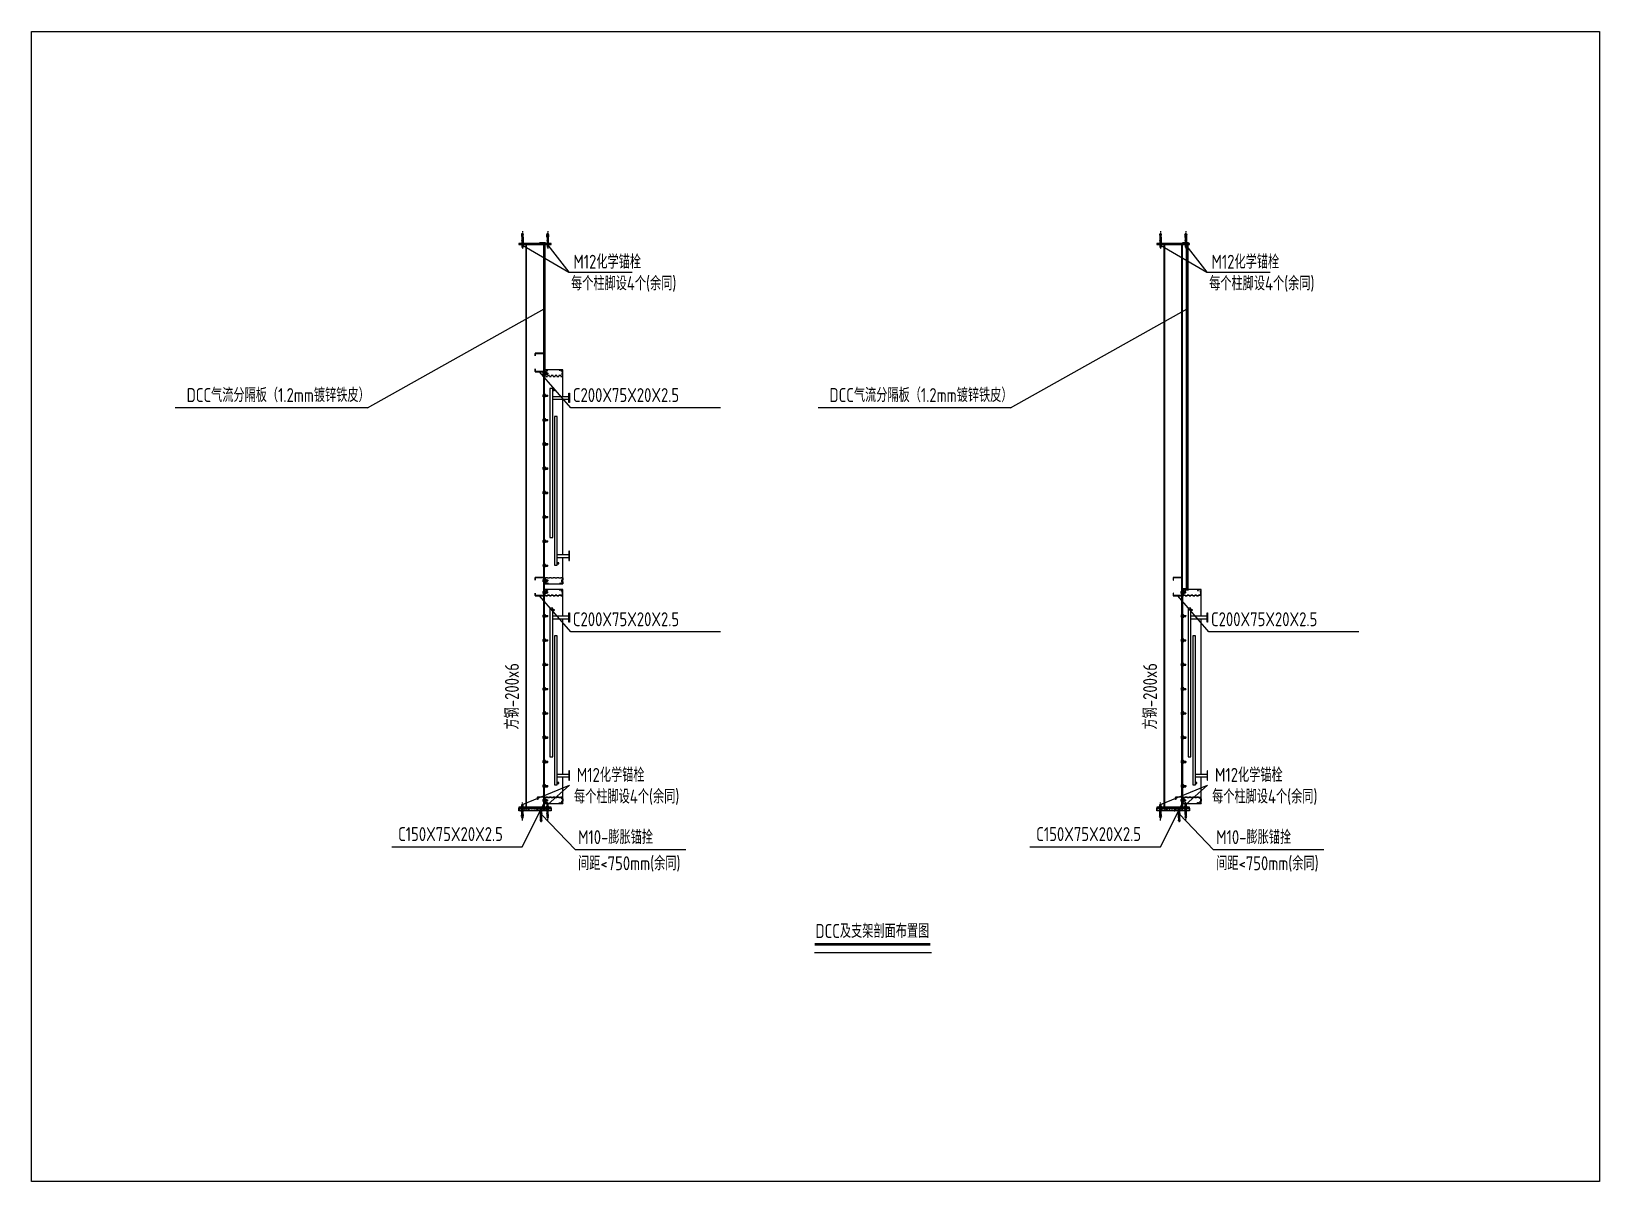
# Model space of a CAD drawing. Header units: millimetres. Extents: x -198529 to 244266, y -64 to 158464.
# Drawn here: x -195086 to -178232, y 127567 to 139934 of the extents above; entities that cross this region are included whole.
import ezdxf

# ---------------------------------------------------------------- set-up
doc = ezdxf.new("R2010")
doc.units = ezdxf.units.MM
doc.linetypes.add('ACAD_ISO10W100', pattern=[18.5, 12, -3, 0.5, -3])
doc.linetypes.add('X-HL-SM-F1-SEC-00-01$0$HIDDEN2', pattern=[0.1875, 0.125, -0.0625])
for name, color, linetype in [('0-DCC', 30, 'Continuous'), ('0-DCC-Divider', 90, 'Continuous'), ('0-DCC-STRUC', 180, 'Continuous'), ('0-DCC-STRUC-T', 4, 'Continuous'), ('ANCHOR BOLTS', 4, 'Continuous'), ('K-CEIL-DCC-RACK', 10, 'Continuous'), ('MITTELLINIEN', 3, 'ACAD_ISO10W100'), ('X-HL-SM-F1-SEC-00-01$0$BOLTS', 3, 'Continuous'), ('X-HL-SM-F1-SEC-00-01$0$DCC', 30, 'Continuous')]:
    doc.layers.add(name, color=color, linetype=linetype)
doc.styles.add('EDRI-COM', font='tssdeng.shx', dxfattribs={"width": 0.8, "bigfont": 'hztxt.shx'})

msp = doc.modelspace()

# ---------------------------------------------------------------- texts
at = {"style": 'EDRI-COM', "width": 0.8}
msp.add_text('DCC及支架剖面布置图', height=150, dxfattribs=at).set_placement((-186659.6, 130186.7))
at = {"layer": '0-DCC-STRUC-T', "style": 'EDRI-COM', "width": 0.8}
for s, p in [('M12化学锚栓', (-189261, 137382)), ('M12化学锚栓', (-182403, 137382)), ('每个柱脚设4个(余同)', (-189285.8, 137149.9)), ('每个柱脚设4个(余同)', (-182427.8, 137149.9)), ('DCC气流分隔板（1.2mm镀锌铁皮）', (-193417.2, 135948.6)), ('C200X75X20X2.5', (-189266.3, 135948.6)), ('DCC气流分隔板（1.2mm镀锌铁皮）', (-186509.2, 135948.6)), ('C200X75X20X2.5', (-189266.3, 133538.6)), ('C200X75X20X2.5', (-182408.3, 133538.6)), ('M12化学锚栓', (-189223.2, 131864.8)), ('M12化学锚栓', (-182365.2, 131864.8)), ('每个柱脚设4个(余同)', (-189254.1, 131632.6)), ('每个柱脚设4个(余同)', (-182396.1, 131632.6)), ('C150X75X20X2.5', (-191144.7, 131228.5)), ('M10-膨胀锚拴', (-189210.6, 131196)), ('C150X75X20X2.5', (-184286.7, 131228.5)), ('M10-膨胀锚拴', (-182352.6, 131196)), ('间距<750mm(余同)', (-189210.6, 130914.9)), ('间距<750mm(余同)', (-182352.6, 130914.9))]:
    msp.add_text(s, height=150, dxfattribs=at).set_placement(p)
for p in [(-189846.2, 132428.5), (-182988.2, 132428.5)]:
    msp.add_text('方钢-200x6', height=150, rotation=90, dxfattribs=at).set_placement(p)

# ---------------------------------------------------------------- blocks, each defined once
blk = doc.blocks.new('M12')
at = {"layer": 'ANCHOR BOLTS'}
for p, q in [((-12, 2), (12, 2)), ((-12, 0), (-12, 2)), ((-12, 0), (12, 0)), ((-10, 2), (-10, 10)), ((-10, 10), (-8, 10)), ((-8, 10), (8, 10)), ((-7, -38), (-7, 30)), ((-7, 30), (7, 30)), ((-5, 2), (-5, 10)), ((0, 0), (0, 0)), ((5, 2), (5, 10)), ((7, -38), (7, 30)), ((10, 10), (8, 10)), ((10, 2), (10, 10)), ((12, 0), (12, 2)), ((-9, -104), (-9, -103)), ((-3, -106), (-9, -106)), ((-8, -94), (-2, -94)), ((7, -38), (-7, -38)), ((-7, -38), (-7, -40)), ((-7, -58), (-7, -40)), ((-7, -40), (7, -40)), ((-7, -58), (7, -58)), ((-7, -64), (7, -64)), ((-7, -73), (-7, -64)), ((-7, -70), (-6, -70)), ((-7, -71), (-7, -70)), ((-7, -71), (-7, -70)), ((-6, -73), (-7, -71)), ((-6, -73), (-7, -71)), ((-7, -71), (-7, -71)), ((-7, -79), (-7, -73)), ((-7, -73), (2, -73)), ((-7, -112), (-7, -109)), ((-7, -112), (7, -112)), ((-6, -64), (-6, -58)), ((-6, -73), (-6, -70)), ((-5, -112), (-5, -117)), ((-5, -117), (5, -117)), ((-5, -117), (-4, -118)), ((-4, -112), (-4, -117)), ((-4, -118), (4, -118)), ((-3, -104), (-2, -103)), ((-2, -71), (-2, -70)), ((-2, -73), (-2, -70)), ((-2, -71), (-2, -70)), ((-2, -70), (-2, -70)), ((-2, -73), (-2, -71)), ((-2, -73), (-2, -71)), ((-2, -71), (-2, -71)), ((-2, -97), (2, -97)), ((-1, -79), (1, -79)), ((-1, -83), (-1, -79)), ((1, -83), (1, -79)), ((2, -74), (2, -73)), ((2, -74), (5, -74)), ((8, -94), (2, -94)), ((3, -104), (2, -103)), ((3, -73), (3, -70)), ((3, -70), (4, -70)), ((4, -71), (3, -73)), ((3, -73), (4, -73)), ((3, -106), (9, -106)), ((4, -71), (4, -70)), ((4, -71), (4, -70)), ((4, -71), (4, -73)), ((4, -71), (4, -71)), ((4, -112), (4, -117)), ((5, -117), (4, -118)), ((5, -74), (5, -73)), ((5, -73), (7, -73)), ((5, -112), (5, -117)), ((6, -64), (6, -58)), ((7, -38), (7, -40)), ((7, -58), (7, -40)), ((7, -70), (7, -64)), ((7, -73), (7, -70)), ((7, -70), (8, -70)), ((8, -71), (7, -73)), ((8, -71), (7, -73)), ((7, -73), (7, -72)), ((7, -79), (7, -73)), ((7, -112), (7, -109)), ((8, -71), (8, -70)), ((8, -71), (8, -70)), ((8, -71), (8, -71)), ((9, -104), (9, -103))]:
    blk.add_line(p, q, dxfattribs=at)
for centre, radius, start, end in [((-7, 6), 4.3, 55.4349, 120), ((0, -6), 16.2, 72.412, 107.588), ((7, 6), 4.3, 60, 124.5651), ((-193, -81), 185, 353.317, 358.5899), ((-193, -81), 185, 352.2409, 353.019), ((-57, -81), 49.8, 354.7484, 1.9185), ((22, -109), 28.8, 174.5741, 180), ((-193, -82), 191, 352.8882, 353.6179), ((-193, -82), 191, 353.934, 359.8976), ((193, -82), 191, 180.1024, 186.066), ((193, -82), 191, 186.3821, 187.1118), ((57, -81), 49.8, 178.0815, 185.2516), ((-21, -109), 28.8, 0, 5.4259), ((193, -81), 185, 181.4101, 186.683), ((193, -81), 185, 186.981, 187.7591)]:
    blk.add_arc(centre, radius, start, end, dxfattribs=at)
at = {"layer": 'MITTELLINIEN', "color": 8}
blk.add_line((0, -142), (0, 49), dxfattribs=at)
blk = doc.blocks.new('H10_40')
for p, q in [((-117, 5), (-118, 4)), ((-118, -4), (-118, 4)), ((-112, 5), (-117, 5)), ((-117, -5), (-117, 5)), ((-112, 4), (-117, 4)), ((-112, -7), (-112, 7)), ((-112, 7), (-109, 7)), ((-106, 3), (-106, 9)), ((-104, 9), (-103, 9)), ((-104, 3), (-103, 2)), ((-97, -2), (-97, 2)), ((-94, 8), (-94, 2)), ((-83, 1), (-79, 1)), ((-79, 7), (-73, 7)), ((-79, -1), (-79, 1)), ((-74, 2), (-74, 5)), ((-74, 5), (-73, 5)), ((-74, 2), (-73, 2)), ((-71, 8), (-73, 7)), ((-71, 8), (-73, 7)), ((-73, 7), (-70, 7)), ((-73, 5), (-73, 7)), ((-73, 7), (-72, 7)), ((-71, 4), (-73, 3)), ((-71, 4), (-73, 4)), ((-73, 3), (-73, 4)), ((-73, 3), (-70, 3)), ((-73, -7), (-73, 2)), ((-71, 8), (-70, 8)), ((-71, 8), (-70, 8)), ((-71, 8), (-71, 8)), ((-71, 4), (-70, 4)), ((-71, 4), (-70, 4)), ((-71, 4), (-71, 4)), ((-70, 7), (-70, 8)), ((-70, 7), (-64, 7)), ((-70, 3), (-70, 4)), ((-64, -7), (-64, 7)), ((-64, 6), (-58, 6)), ((-58, 7), (-40, 7)), ((-58, -7), (-58, 7)), ((-40, -7), (-40, 7)), ((-38, 7), (-40, 7)), ((-38, 7), (0, 7)), ((-38, 7), (-38, -7)), ((0, -12), (0, 12)), ((0, 12), (2, 12)), ((0, 0), (0, 0)), ((2, -12), (2, 12)), ((2, 10), (10, 10)), ((2, 5), (10, 5)), ((10, 10), (10, 8)), ((10, -8), (10, 8)), ((-117, -5), (-118, -4)), ((-112, -4), (-117, -4)), ((-112, -5), (-117, -5)), ((-112, -7), (-109, -7)), ((-106, -3), (-106, -9)), ((-104, -3), (-103, -2)), ((-104, -9), (-103, -9)), ((-94, -8), (-94, -2)), ((-83, -1), (-79, -1)), ((-79, -7), (-73, -7)), ((-73, -2), (-70, -2)), ((-73, -2), (-71, -2)), ((-73, -2), (-71, -2)), ((-73, -6), (-71, -7)), ((-73, -6), (-71, -7)), ((-73, -6), (-70, -6)), ((-73, -7), (-64, -7)), ((-71, -2), (-70, -2)), ((-71, -2), (-70, -2)), ((-71, -2), (-71, -2)), ((-71, -7), (-70, -7)), ((-71, -7), (-70, -7)), ((-71, -7), (-71, -7)), ((-70, -2), (-70, -2)), ((-70, -7), (-70, -6)), ((-64, -6), (-58, -6)), ((-58, -7), (-40, -7)), ((-38, -7), (-40, -7)), ((-38, -7), (0, -7)), ((0, -12), (2, -12)), ((2, -5), (10, -5)), ((2, -10), (10, -10)), ((10, -10), (10, -8))]:
    blk.add_line(p, q)
at = {"color": 1}
for p, q in [((-37, -7), (-37, 7)), ((-34, 7), (-37, 7)), ((-36, 6), (-36, 6)), ((-34, 6), (-36, 6)), ((-34, 6), (-36, 6)), ((-36, 1), (-36, 5)), ((-35, 5), (-36, 5)), ((-35, 1), (-36, 1)), ((-35, 4), (-35, 5)), ((-34, 4), (-35, 4)), ((-34, 3), (-35, 3)), ((-35, 1), (-35, 3)), ((-34, 2), (-35, 2)), ((-35, 2), (-35, 0)), ((-34, -7), (-34, 7)), ((-34, 7), (-34, 7)), ((-34, 6), (-34, 6)), ((-34, 3), (-34, 4)), ((-34, -1), (-34, 2)), ((-34, -7), (-37, -7)), ((-36, -1), (-36, 0)), ((-35, 0), (-36, 0)), ((-34, -1), (-36, -1)), ((-36, -2), (-36, -1)), ((-34, -1), (-36, -1)), ((-34, -2), (-36, -2)), ((-34, -3), (-36, -3)), ((-36, -4), (-36, -3)), ((-36, -6), (-36, -4)), ((-36, -4), (-36, -4)), ((-34, -6), (-36, -6)), ((-36, -6), (-36, -6)), ((-36, -6), (-36, -6)), ((-35, -4), (-34, -4)), ((-35, -6), (-35, -4)), ((-34, -6), (-35, -6)), ((-34, -2), (-34, -1)), ((-34, -4), (-34, -3)), ((-34, -6), (-34, -6))]:
    blk.add_line(p, q, dxfattribs=at)
for centre, radius, start, end in [((-109, -21), 28.8, 84.5741, 90), ((-81, 193), 185, 262.2409, 263.019), ((-82, 193), 191, 262.8882, 263.6179), ((-81, 193), 185, 263.317, 268.5899), ((-82, 193), 191, 263.934, 269.8976), ((-81, 57), 49.8, 264.7484, 271.9185), ((6, 7), 4.3, 325.4349, 30), ((-6, 0), 16.2, 342.412, 17.588), ((-109, 22), 28.8, 270, 275.4259), ((-82, -193), 191, 96.3821, 97.1118), ((-81, -193), 185, 96.981, 97.7591), ((-82, -193), 191, 90.1024, 96.066), ((-81, -193), 185, 91.4101, 96.683), ((-81, -57), 49.8, 88.0815, 95.2516), ((6, -7), 4.3, 330, 34.5651)]:
    blk.add_arc(centre, radius, start, end)
at = {"layer": 'MITTELLINIEN', "color": 8}
blk.add_line((-111, 0), (20, 0), dxfattribs=at)
at = {"color": 1}
blk.add_text('HSL M10/40', height=2, dxfattribs=at).set_placement((-32, -3))
blk = doc.blocks.new('DCC-SEC-2300')
at = {"layer": 'X-HL-SM-F1-SEC-00-01$0$DCC'}
for p, q in [((88, -18), (-36, -18)), ((88, -48), (-36, -48)), ((138, -1718), (-36, -1718)), ((138, -1748), (-36, -1748))]:
    blk.add_line(p, q, dxfattribs=at)
for points in [[(28, -1748), (28, -2033), (228, -2033), (228, 267), (28, 267), (28, -18)], [(28, -48), (28, -1718)]]:
    blk.add_lwpolyline(points, dxfattribs=at)
at = {"layer": 'X-HL-SM-F1-SEC-00-01$0$DCC', "color": 2, "linetype": 'X-HL-SM-F1-SEC-00-01$0$HIDDEN2', "ltscale": 0.1}
for points in [[(218, 207), (218, 257), (190, 257), (190, 267), (228, 267), (228, 197), (28, 197), (28, 267), (65, 267), (65, 257), (38, 257), (38, 207)], [(218, -1973), (218, -2023), (190, -2023), (190, -2033), (228, -2033), (228, -1963), (28, -1963), (28, -2033), (65, -2033), (65, -2023), (38, -2023), (38, -1973)]]:
    blk.add_lwpolyline(points, close=True, dxfattribs=at)
at = {"layer": 'X-HL-SM-F1-SEC-00-01$0$DCC'}
for points in [[(-42, -83), (-36, -83), (-36, 17), (-42, 17)], [(88, 42), (88, 52), (73, 52), (73, 42)], [(88, -1533), (118, -1533), (118, 67), (88, 67)], [(138, -1833), (168, -1833), (168, -233), (138, -233)], [(-42, -1683), (-36, -1683), (-36, -1783), (-42, -1783)], [(138, -1808), (138, -1818), (123, -1818), (123, -1808)]]:
    blk.add_lwpolyline(points, close=True, dxfattribs=at)
blk = doc.blocks.new('X-HL-SM-F1-SEC-00-01$0$A$C4EA80240')
for p, q in [((3, 10), (1, 10)), ((3, 2), (1, 2)), ((10, 10), (6, 10)), ((10, 2), (6, 2)), ((8, 1), (8, 11)), ((22, 10), (18, 10)), ((22, 2), (18, 2)), ((20, 1), (20, 11)), ((27, 2), (27, 10))]:
    blk.add_line(p, q)
at = {"color": 8}
blk.add_line((14, 0), (14, 12), dxfattribs=at)
blk.add_lwpolyline([(28, 13), (0, 13), (0, 11), (28, 11)], close=True)
blk.add_lwpolyline([(25, 2), (27, 2), (25, 1), (3, 1), (1, 2), (1, 10), (3, 11), (25, 11), (27, 10), (25, 10)])
blk.add_ellipse((4, 6), major_axis=(0, 4.8), ratio=0.661547)
at = {"extrusion": (0, 0, -1)}
for centre, major_axis, ratio in [((14, 6), (6.36, 0), 0.753789), ((24, 6), (0, 4.8), 0.661547)]:
    blk.add_ellipse(centre, major_axis=major_axis, ratio=ratio, dxfattribs=at)
blk = doc.blocks.new('X-HL-SM-F1-SEC-00-01$0$A$C147C6879')
at = {"layer": 'X-HL-SM-F1-SEC-00-01$0$BOLTS'}
for p, q in [((10, 19), (0, 19)), ((0, 13), (48, 13)), ((10, 6), (0, 6)), ((9, 25), (1, 25)), ((1, 20), (1, 17)), ((1, 9), (1, 5)), ((1, 1), (1, 0)), ((9, 20), (9, 17)), ((9, 9), (9, 5)), ((9, 1), (9, 0)), ((10, 19), (48, 19)), ((10, 7), (48, 7)), ((50, 17), (48, 19)), ((48, 19), (48, 7)), ((48, 7), (50, 9)), ((50, 17), (50, 9))]:
    blk.add_line(p, q, dxfattribs=at)
blk.add_lwpolyline([(9, 24), (9, 25), (10, 24), (10, 2), (9, 0), (1, 0), (0, 2), (0, 24), (1, 25), (1, 24)], dxfattribs=at)
at = {"layer": 'X-HL-SM-F1-SEC-00-01$0$BOLTS', "extrusion": (0, 0, -1)}
for centre, major_axis, ratio in [((5, 22), (-4.8, 0), 0.661547), ((5, 13), (0, 6.36), 0.753789)]:
    blk.add_ellipse(centre, major_axis=major_axis, ratio=ratio, dxfattribs=at)
at = {"layer": 'X-HL-SM-F1-SEC-00-01$0$BOLTS'}
blk.add_ellipse((5, 3), major_axis=(-4.8, 0), ratio=0.661547, dxfattribs=at)

# ---------------------------------------------------------------- hatches: boundary and pattern name
h = msp.add_hatch()
h.set_pattern_fill('AR-CONC', color=256, scale=0.1)
h.set_pattern_definition([(50, (-460596.958, 276012.534), (18.2184669, -1.59390855), [1.905, -20.955]), (355, (-460596.958, 276012.534), (-3.5243421, 19.1056845), [1.524, -16.7640584]), (100.451445, (-460595.44, 276012.401), (14.6941247, 17.5117752), [1.6190009, -17.8090245]), (46.1842, (-460596.958, 276017.614), (27.1079041, -4.2042328), [2.8575, -31.4325]), (96.635558, (-460594.699, 276017.264), (23.7404134, 24.7426125), [2.4285023, -26.7135608]), (351.184151, (-460596.958, 276017.614), (23.7404134, 24.7426125), [2.2859967, -25.1459732]), (21, (-460594.418, 276016.344), (15.1614391, -10.2265198), [1.905, -20.955]), (326, (-460594.418, 276016.344), (6.1802028, 18.4187966), [1.524, -16.764]), (71.451445, (-460593.154, 276015.492), (21.3416419, 8.1922769), [1.6190009, -17.8089938]), (37.5, (-460596.9575, 276012.534), (0.30886033, 8.45550389), [0, -16.5608, 0, -17.018, 0, -16.8275]), (7.5, (-460596.9575, 276012.534), (6.68196625, 10.01805748), [0, -9.7028, 0, -16.1798, 0, -6.4135]), (327.5, (-460602.622, 276012.534), (13.55905952, -0.5728744), [0, -6.35, 0, -19.812, 0, -26.289]), (317.5, (-460605.162, 276012.534), (14.81291814, 2.5426491), [0, -8.255, 0, -13.1572, 0, -18.669])])
h.paths.add_polyline_path([(-189498.1, 131583.5), (-189848.1, 131583.5), (-189848.1, 131554), (-189498.1, 131554)])
h = msp.add_hatch()
h.set_pattern_fill('AR-CONC', color=256, scale=0.1)
h.set_pattern_definition([(50, (-453738.96, 276012.534), (18.2184669, -1.59390855), [1.905, -20.955]), (355, (-453738.96, 276012.534), (-3.5243421, 19.1056845), [1.524, -16.7640584]), (100.451445, (-453737.441, 276012.401), (14.6941247, 17.5117752), [1.6190009, -17.8090245]), (46.1842, (-453738.96, 276017.614), (27.1079041, -4.2042328), [2.8575, -31.4325]), (96.635558, (-453736.7, 276017.264), (23.7404134, 24.7426125), [2.4285023, -26.7135608]), (351.184151, (-453738.96, 276017.614), (23.7404134, 24.7426125), [2.2859967, -25.1459732]), (21, (-453736.42, 276016.344), (15.1614391, -10.2265198), [1.905, -20.955]), (326, (-453736.42, 276016.344), (6.1802028, 18.4187966), [1.524, -16.764]), (71.451445, (-453735.156, 276015.492), (21.3416419, 8.1922769), [1.6190009, -17.8089938]), (37.5, (-453738.9595, 276012.534), (0.30886033, 8.45550389), [0, -16.5608, 0, -17.018, 0, -16.8275]), (7.5, (-453738.9595, 276012.534), (6.68196625, 10.01805748), [0, -9.7028, 0, -16.1798, 0, -6.4135]), (327.5, (-453744.624, 276012.534), (13.55905952, -0.5728744), [0, -6.35, 0, -19.812, 0, -26.289]), (317.5, (-453747.164, 276012.534), (14.81291814, 2.5426491), [0, -8.255, 0, -13.1572, 0, -18.669])])
h.paths.add_polyline_path([(-182640.1, 131583.5), (-182990.1, 131583.5), (-182990.1, 131554), (-182640.1, 131554)])

# ---------------------------------------------------------------- linework, layer by layer
msp.add_line((-186669.2, 130029.5), (-185413.8, 130029.5))
for points in [[(-195085.7, 139934), (-178231.8, 139934), (-178231.8, 127567), (-195085.7, 127567)], [(-189848.1, 131583.5), (-189498.1, 131583.5), (-189498.1, 131554), (-189848.1, 131554)], [(-182990.1, 131583.5), (-182640.1, 131583.5), (-182640.1, 131554), (-182990.1, 131554)]]:
    msp.add_lwpolyline(points, close=True)
at = {"const_width": 30}
msp.add_lwpolyline([(-186669.2, 130119.5), (-185426.3, 130119.5)], dxfattribs=at)
at = {"layer": '0-DCC-Divider', "const_width": 30}
for points in [[(-189625.6, 137654), (-189573.1, 137654), (-189573.1, 136294.2)], [(-182717.6, 137654), (-182665.1, 137654), (-182665.1, 133934.2), (-182715.1, 133934.2)]]:
    msp.add_lwpolyline(points, dxfattribs=at)
at = {"layer": '0-DCC-STRUC', "color": 6}
for points in [[(-189848.1, 137644), (-189498.1, 137644), (-189498.1, 137654), (-189848.1, 137654)], [(-182990.1, 137644), (-182640.1, 137644), (-182640.1, 137654), (-182990.1, 137654)], [(-189848.1, 131583.5), (-189498.1, 131583.5), (-189498.1, 131593.5), (-189848.1, 131593.5)], [(-182990.1, 131583.5), (-182640.1, 131583.5), (-182640.1, 131593.5), (-182990.1, 131593.5)]]:
    msp.add_lwpolyline(points, close=True, dxfattribs=at)
at = {"layer": '0-DCC-STRUC'}
for points in [[(-189670.1, 136471), (-189576.1, 136471), (-189576.1, 136277), (-189670.1, 136277), (-189670.1, 136304), (-189673.1, 136304), (-189673.1, 136274), (-189573.1, 136274), (-189573.1, 136474), (-189673.1, 136474), (-189673.1, 136444), (-189670.1, 136444), (-189670.1, 136471)], [(-189670.1, 134061), (-189576.1, 134061), (-189576.1, 133867), (-189670.1, 133867), (-189670.1, 133894), (-189673.1, 133894), (-189673.1, 133864), (-189573.1, 133864), (-189573.1, 134064), (-189673.1, 134064), (-189673.1, 134034), (-189670.1, 134034), (-189670.1, 134061)], [(-182812.1, 134061), (-182718.1, 134061), (-182718.1, 133867), (-182812.1, 133867), (-182812.1, 133894), (-182815.1, 133894), (-182815.1, 133864), (-182715.1, 133864), (-182715.1, 134064), (-182815.1, 134064), (-182815.1, 134034), (-182812.1, 134034), (-182812.1, 134061)]]:
    msp.add_lwpolyline(points, dxfattribs=at)
for points in [[(-189644.1, 131674.1), (-189648.1, 131674.1), (-189648.1, 131695, -0.4142136), (-189639.1, 131704), (-189582.1, 131704, -0.4142136), (-189573.1, 131695), (-189573.1, 131563, -0.4142136), (-189582.1, 131554), (-189639.1, 131554, -0.4142136), (-189648.1, 131563), (-189648.1, 131584), (-189644.1, 131584), (-189644.1, 131563, 0.4142136), (-189639.1, 131558), (-189582.1, 131558, 0.4142136), (-189577.1, 131563), (-189577.1, 131695, 0.4142136), (-189582.1, 131700), (-189639.1, 131700, 0.4142136), (-189644.1, 131695)], [(-182786.1, 131674.1), (-182790.1, 131674.1), (-182790.1, 131695, -0.4142136), (-182781.1, 131704), (-182724.1, 131704, -0.4142136), (-182715.1, 131695), (-182715.1, 131563, -0.4142136), (-182724.1, 131554), (-182781.1, 131554, -0.4142136), (-182790.1, 131563), (-182790.1, 131584), (-182786.1, 131584), (-182786.1, 131563, 0.4142136), (-182781.1, 131558), (-182724.1, 131558, 0.4142136), (-182719.1, 131563), (-182719.1, 131695, 0.4142136), (-182724.1, 131700), (-182781.1, 131700, 0.4142136), (-182786.1, 131695)]]:
    msp.add_lwpolyline(points, format="xyb", close=True, dxfattribs=at)
at = {"layer": '0-DCC-STRUC-T'}
for p, q in [((-189809.1, 137634.4), (-189310.1, 137345.5)), ((-189537.1, 137634.4), (-189310.1, 137345.5)), ((-182951.1, 137634.4), (-182452.1, 137345.5)), ((-182679.1, 137634.4), (-182452.1, 137345.5)), ((-189310.1, 137345.5), (-188630.7, 137345.5)), ((-182452.1, 137345.5), (-181772.7, 137345.5)), ((-191472.2, 135886.6), (-189573.1, 136949.1)), ((-184564.2, 135886.6), (-182665.1, 136949.1)), ((-189288, 135886.6), (-189623.1, 136274)), ((-191472.2, 135886.6), (-193538.6, 135886.6)), ((-187678.3, 135886.6), (-189288, 135886.6)), ((-184564.2, 135886.6), (-186630.6, 135886.6)), ((-189288, 133476.6), (-189623.1, 133864)), ((-182430, 133476.6), (-182765.1, 133864)), ((-187678.3, 133476.6), (-189288, 133476.6)), ((-180820.3, 133476.6), (-182430, 133476.6)), ((-189809.1, 131623.2), (-189303.3, 131828.2)), ((-189537.1, 131623.2), (-189303.3, 131828.2)), ((-182951.1, 131623.2), (-182445.3, 131828.2)), ((-182679.1, 131623.2), (-182445.3, 131828.2)), ((-189810.6, 131166.6), (-189577.1, 131629)), ((-189239.7, 131134.1), (-189606.2, 131518)), ((-182952.6, 131166.6), (-182719.1, 131629)), ((-182381.7, 131134.1), (-182748.3, 131518)), ((-191213.4, 131166.6), (-189810.6, 131166.6)), ((-188052.5, 131134.1), (-189239.7, 131134.1)), ((-184355.4, 131166.6), (-182952.6, 131166.6)), ((-181194.5, 131134.1), (-182381.7, 131134.1))]:
    msp.add_line(p, q, dxfattribs=at)
at = {"layer": 'K-CEIL-DCC-RACK'}
for points in [[(-189773.1, 131593.5), (-189573.1, 131593.5), (-189573.1, 137644), (-189773.1, 137644)], [(-189767.1, 131593.5), (-189579.1, 131593.5), (-189579.1, 137644), (-189767.1, 137644)], [(-182915.1, 131593.5), (-182715.1, 131593.5), (-182715.1, 137644), (-182915.1, 137644)], [(-182909.1, 131593.5), (-182721.1, 131593.5), (-182721.1, 137644), (-182909.1, 137644)]]:
    msp.add_lwpolyline(points, close=True, dxfattribs=at)

# ---------------------------------------------------------------- block references
at = {"xscale": -1, "rotation": 180}
for p in [(-189809.1, 137644), (-182951.1, 137644)]:
    msp.add_blockref('M12', p, dxfattribs=at)
at = {"rotation": 180}
for p in [(-189537.1, 137644), (-182679.1, 137644)]:
    msp.add_blockref('M12', p, dxfattribs=at)
for p in [(-189809.1, 131593.5), (-182951.1, 131593.5)]:
    msp.add_blockref('M12', p)
at = {"xscale": -1}
for p in [(-189537.1, 131593.5), (-182679.1, 131593.5)]:
    msp.add_blockref('M12', p, dxfattribs=at)
at = {"layer": '0-DCC', "rotation": 180}
for p in [(-189345.3, 134260.8), (-189345.3, 131900.8), (-182487.3, 131900.8)]:
    msp.add_blockref('DCC-SEC-2300', p, dxfattribs=at)
at = {"layer": 'ANCHOR BOLTS', "xscale": -1, "rotation": 270}
for p in [(-189608, 131558), (-182750, 131558)]:
    msp.add_blockref('H10_40', p, dxfattribs=at)
at = {"layer": 'X-HL-SM-F1-SEC-00-01$0$BOLTS'}
for p in [(-189586.7, 136242.6), (-189586.7, 134016.5)]:
    msp.add_blockref('X-HL-SM-F1-SEC-00-01$0$A$C147C6879', p, dxfattribs=at)
at = {"layer": 'X-HL-SM-F1-SEC-00-01$0$BOLTS', "color": 2, "rotation": 90}
for p in [(-189550.4, 136241.3), (-189550.4, 134015.2)]:
    msp.add_blockref('X-HL-SM-F1-SEC-00-01$0$A$C4EA80240', p, dxfattribs=at)
at = {"layer": 'X-HL-SM-F1-SEC-00-01$0$BOLTS', "xscale": -1, "rotation": 180}
for p in [(-189585.7, 136030.8), (-189585.7, 135769.6), (-189585.7, 135508.4), (-189585.7, 135247.2), (-189585.7, 134986), (-189585.7, 134724.8), (-189585.7, 134463.6), (-189585.2, 134202.4), (-189586.7, 133916.5), (-182728.7, 133916.5), (-189585.7, 133660.8), (-182727.7, 133660.8), (-189585.7, 133399.6), (-182727.7, 133399.6), (-189585.7, 133138.4), (-182727.7, 133138.4), (-189585.7, 132877.2), (-182727.7, 132877.2), (-189585.7, 132616), (-182727.7, 132616), (-189585.7, 132354.8), (-182727.7, 132354.8), (-189585.7, 132093.6), (-182727.7, 132093.6), (-189585.7, 131832.4), (-182727.7, 131832.4), (-189586.7, 131679), (-182728.7, 131679)]:
    msp.add_blockref('X-HL-SM-F1-SEC-00-01$0$A$C147C6879', p, dxfattribs=at)
at = {"layer": 'X-HL-SM-F1-SEC-00-01$0$BOLTS', "color": 2, "xscale": -1, "rotation": 90}
for p in [(-189558.4, 136032.1), (-189558.4, 135770.9), (-189558.4, 135509.7), (-189558.4, 135248.5), (-189558.4, 134987.3), (-189558.4, 134726.1), (-189558.4, 134464.9), (-189557.9, 134203.8), (-189550.4, 133917.8), (-182692.4, 133917.8), (-189558.4, 133662.1), (-182700.4, 133662.1), (-189558.4, 133400.9), (-182700.4, 133400.9), (-189558.4, 133139.7), (-182700.4, 133139.7), (-189558.4, 132878.5), (-182700.4, 132878.5), (-189558.4, 132617.3), (-182700.4, 132617.3), (-189558.4, 132356.1), (-182700.4, 132356.1), (-189558.4, 132094.9), (-182700.4, 132094.9), (-189558.4, 131833.8), (-182700.4, 131833.8), (-189550.4, 131680.3), (-182692.4, 131680.3)]:
    msp.add_blockref('X-HL-SM-F1-SEC-00-01$0$A$C4EA80240', p, dxfattribs=at)

msp.set_redraw_order([(e.dxf.handle, doc.entitydb.next_handle()) for e in msp.query("TEXT MTEXT ATTDEF DIMENSION ARC_DIMENSION")])  # texts and dimensions are drawn at this point

doc.saveas('drawing.dxf')
